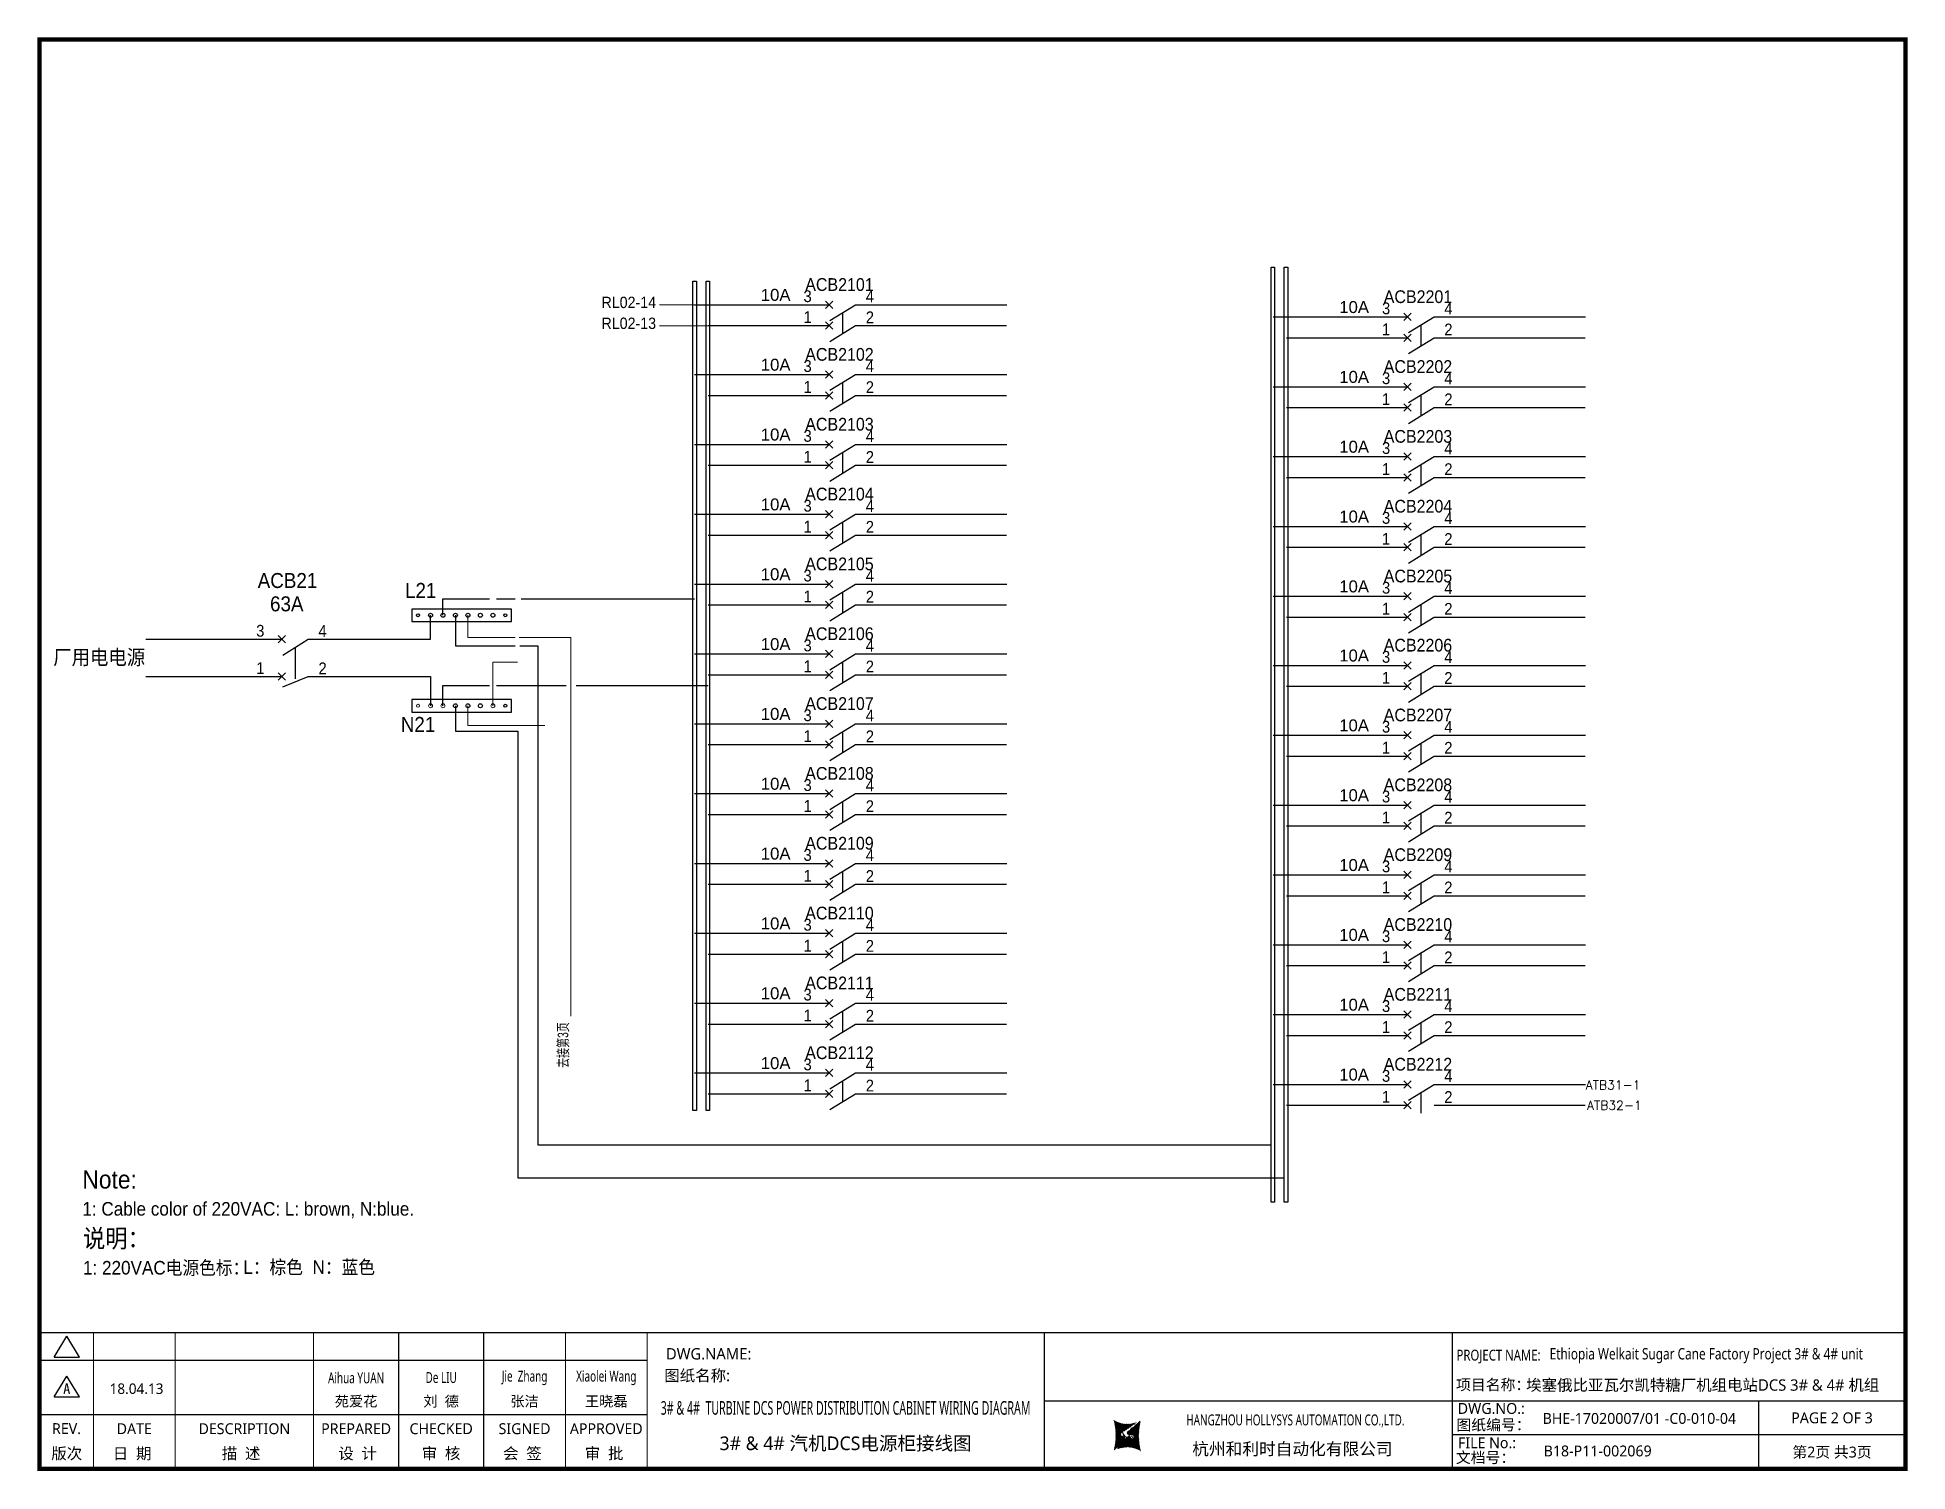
# Model space of a CAD drawing. Extents: x 81437 to 204847, y -54769 to -29444.
# Drawn here: x 101350 to 105475, y -54566 to -51403 of the extents above; entities that cross this region are included whole.
import ezdxf
from ezdxf.enums import TextEntityAlignment as Align
from ezdxf.lldxf.tags import DXFTag

# ---------------------------------------------------------------- set-up
doc = ezdxf.new("R2010")
doc.units = 0
doc.header["$LTSCALE"] = 100
doc.header["$MEASUREMENT"] = 0
for name, color, linetype in [('t', 1, 'Continuous'), ('标准图框及表格', 7, 'Continuous'), ('空气开关', 7, 'Continuous')]:
    doc.layers.add(name, color=color, linetype=linetype)
doc.layers.add('细实线', color=7, linetype='Continuous', lineweight=20)
doc.styles.add('HZ', font='arial.ttf', dxfattribs={"width": 0.7})
doc.styles.add('SIMPLEX', font='simplex')
doc.styles.get("Standard").update_dxf_attribs({"font": ''})
doc.styles.add('微软雅黑', font='')
doc.styles.get('Standard').set_extended_font_data('SimSun')
doc.styles.get('微软雅黑').set_extended_font_data('Microsoft YaHei')
tags = doc.linetypes.add('CENTER', pattern=[2, 1.25, -0.25, 0.25, -0.25]).pattern_tags.tags
tags[10:11] = [DXFTag(74, 4), DXFTag(75, 0), DXFTag(340, '0'), DXFTag(46, 1.0), DXFTag(50, 0.0), DXFTag(44, 0.0), DXFTag(45, 0.0)]
tags[8:9] = [DXFTag(74, 4), DXFTag(75, 0), DXFTag(340, '0'), DXFTag(46, 1.0), DXFTag(50, 0.0), DXFTag(44, 0.0), DXFTag(45, 0.0)]
tags[6:7] = [DXFTag(74, 4), DXFTag(75, 0), DXFTag(340, '0'), DXFTag(46, 1.0), DXFTag(50, 0.0), DXFTag(44, 0.0), DXFTag(45, 0.0)]
tags[4:5] = [DXFTag(74, 4), DXFTag(75, 0), DXFTag(340, '0'), DXFTag(46, 1.0), DXFTag(50, 0.0), DXFTag(44, 0.0), DXFTag(45, 0.0)]
tags = doc.linetypes.add('HIDDEN', pattern=[0.375, 0.25, -0.125]).pattern_tags.tags
tags[6:7] = [DXFTag(74, 4), DXFTag(75, 0), DXFTag(340, '0'), DXFTag(46, 1.0), DXFTag(50, 0.0), DXFTag(44, 0.0), DXFTag(45, 0.0)]
tags[4:5] = [DXFTag(74, 4), DXFTag(75, 0), DXFTag(340, '0'), DXFTag(46, 1.0), DXFTag(50, 0.0), DXFTag(44, 0.0), DXFTag(45, 0.0)]
pattern_1 = [(45, (-6.162819773475348, -58.86246267448996), (-0.736262898216564, 0.7362628982165641), [])]

msp = doc.modelspace()

# ---------------------------------------------------------------- texts
at = {"style": 'HZ', "width": 0.9}
for s, p in [('ACB21', (101835.9202799703, -52617.28011595265)), ('63A', (101863.1268045932, -52668.71289504924)), ('L21', (102160.8783851026, -52639.11289904411)), ('厂用电电源', (101385.0605328346, -52786.35207258979)), ('N21', (102151.4822481026, -52934.56920693069))]:
    msp.add_text(s, height=33, dxfattribs=at).set_placement(p)
at = {"style": 'HZ', "width": 0.7}
msp.add_text('去接第3页', height=23.1, rotation=90, dxfattribs=at).set_placement((102520.916335209, -53675.5198584508))
at = {"color": 7, "linetype": 'HIDDEN', "lineweight": -3, "style": 'SIMPLEX'}
for s, p in [('ATB31-1', (104825.6257061091, -53713.15130331238)), ('ATB32-1', (104828.3939976086, -53757.96301363088))]:
    msp.add_text(s, height=20, dxfattribs=at).set_placement(p, align=Align.MIDDLE)
at = {"color": 3, "style": 'HZ', "width": 0.9}
for s, height, p in [('Note:', 40, (101449.1982136738, -53941.52920007092)), ('1: Cable color of 220VAC: L: brown, N:blue.', 30, (101449.1982136738, -54001.27463635834)), ('说明：', 40, (101450.6156622557, -54071.41336424695)), ('说明：', 40, (101450.6156622557, -54071.41336424695)), ('1: 220VAC电源色标：', 30, (101450.6156622557, -54131.15880053438)), ('L：棕色', 30, (101804.2719951096, -54129.72717817561)), ('N：蓝色', 30, (101956.8894639974, -54129.7273407265))]:
    msp.add_text(s, height=height, dxfattribs=at).set_placement(p)
at = {"layer": '空气开关', "style": 'HZ', "width": 0.9}
for s, p in [('3', (103039.8026534638, -51986.89370972939)), ('4', (103177.2151530462, -51987.35187416232)), ('1', (103039.8026534638, -52033.00534516089)), ('2', (103177.2151530462, -52033.46350959382)), ('3', (104315.8433147868, -52013.7322673395)), ('4', (104453.2558143692, -52014.19043177243)), ('1', (104315.8433147868, -52059.843902771)), ('2', (104453.2558143692, -52060.30206720393)), ('3', (103039.8026534638, -52140.89370972939)), ('4', (103177.2151530462, -52141.35187416232)), ('3', (104315.8433147868, -52167.7322673395)), ('4', (104453.2558143692, -52168.19043177243)), ('1', (103039.8026534638, -52187.00534516089)), ('2', (103177.2151530462, -52187.46350959382)), ('1', (104315.8433147868, -52213.843902771)), ('2', (104453.2558143692, -52214.30206720393)), ('3', (103039.8026534638, -52294.89370972939)), ('4', (103177.2151530462, -52295.35187416232)), ('3', (104315.8433147868, -52321.7322673395)), ('4', (104453.2558143692, -52322.19043177243)), ('1', (103039.8026534638, -52341.00534516089)), ('2', (103177.2151530462, -52341.46350959382)), ('1', (104315.8433147868, -52367.843902771)), ('2', (104453.2558143692, -52368.30206720393)), ('3', (103039.8026534638, -52448.89370972939)), ('4', (103177.2151530462, -52449.35187416232)), ('1', (103039.8026534638, -52495.00534516089)), ('2', (103177.2151530462, -52495.46350959382)), ('3', (104315.8433147868, -52475.7322673395)), ('4', (104453.2558143692, -52476.19043177243)), ('1', (104315.8433147868, -52521.843902771)), ('2', (104453.2558143692, -52522.30206720393)), ('3', (103039.8026534638, -52602.89370972939)), ('4', (103177.2151530462, -52603.35187416232)), ('1', (103039.8026534638, -52649.00534516089)), ('2', (103177.2151530462, -52649.46350959382)), ('3', (104315.8433147868, -52629.7322673395)), ('4', (104453.2558143692, -52630.19043177243)), ('1', (104315.8433147868, -52675.843902771)), ('2', (104453.2558143692, -52676.30206720393)), ('3', (101832.5130037986, -52724.60973217282)), ('4', (101969.925503381, -52725.06789660575)), ('3', (103039.8026534638, -52756.89370972939)), ('4', (103177.2151530462, -52757.35187416232)), ('3', (104315.7644145732, -52782.12044193772)), ('4', (104453.1769141556, -52782.57860637065)), ('1', (101832.5130037986, -52807.02136760431)), ('2', (101969.925503381, -52807.47953203724)), ('1', (103039.8026534638, -52803.00534516089)), ('2', (103177.2151530462, -52803.46350959382)), ('1', (104315.7644145732, -52828.23207736923)), ('2', (104453.1769141556, -52828.69024180216)), ('3', (103039.8026534638, -52910.89370972942)), ('4', (103177.2151530462, -52911.35187416232)), ('3', (104315.7644145732, -52936.12044193774)), ('4', (104453.1769141556, -52936.57860637065)), ('1', (103039.8026534638, -52957.00534516089)), ('2', (103177.2151530462, -52957.46350959382)), ('1', (104315.7644145732, -52982.23207736923)), ('2', (104453.1769141556, -52982.69024180216)), ('3', (103039.8026534638, -53064.89370972942)), ('4', (103177.2151530462, -53065.35187416232)), ('1', (103039.8026534638, -53111.00534516089)), ('2', (103177.2151530462, -53111.46350959382)), ('3', (104315.7644145732, -53090.12044193774)), ('4', (104453.1769141556, -53090.57860637065)), ('1', (104315.7644145732, -53136.23207736923)), ('2', (104453.1769141556, -53136.69024180216)), ('3', (103039.8026534638, -53218.89370972942)), ('4', (103177.2151530462, -53219.35187416232)), ('1', (103039.8026534638, -53265.00534516089)), ('2', (103177.2151530462, -53265.46350959382)), ('3', (104315.7644145732, -53244.12044193774)), ('4', (104453.1769141556, -53244.57860637065)), ('1', (104315.7644145732, -53290.23207736923)), ('2', (104453.1769141556, -53290.69024180216)), ('3', (103039.8026534638, -53372.89370972942)), ('4', (103177.2151530462, -53373.35187416232)), ('3', (104315.7644145732, -53398.12044193774)), ('4', (104453.1769141556, -53398.57860637065)), ('1', (103039.8026534638, -53419.00534516089)), ('2', (103177.2151530462, -53419.46350959382)), ('1', (104315.7644145732, -53444.23207736923)), ('2', (104453.1769141556, -53444.69024180216)), ('3', (103039.8026534638, -53526.89370972942)), ('4', (103177.2151530462, -53527.35187416232)), ('3', (104315.7644145732, -53552.12044193774)), ('4', (104453.1769141556, -53552.57860637065)), ('1', (103039.8026534638, -53573.00534516089)), ('2', (103177.2151530462, -53573.46350959382)), ('1', (104315.7644145732, -53598.23207736923)), ('2', (104453.1769141556, -53598.69024180216)), ('3', (103039.8026534638, -53680.89370972942)), ('4', (103177.2151530462, -53681.35187416232)), ('1', (103039.8026534638, -53727.00534516089)), ('2', (103177.2151530462, -53727.46350959382)), ('3', (104315.7644145732, -53706.12044193774)), ('4', (104453.1769141556, -53706.57860637065)), ('1', (104315.7644145732, -53752.23207736923)), ('2', (104453.1769141556, -53752.69024180216))]:
    msp.add_text(s, height=26.00961058081033, dxfattribs=at).set_placement(p)

# ---------------------------------------------------------------- blocks, each defined once
blk = doc.blocks.new('供电端子')
at = {"style": 'HZ', "width": 0.7}
blk.add_attdef('供电端子', (0, 0), '', height=17, dxfattribs=at)
blk = doc.blocks.new('图框')
at = {"layer": '标准图框及表格'}
h = blk.add_hatch(dxfattribs=at)
h.set_pattern_fill('ANSI31', color=5, scale=8.329863809039892, style=0)
h.set_pattern_definition(pattern_1)
edge = h.paths.add_edge_path()
edge.add_arc((2393.094436262916, -3057.016314091056), 55.18534773488954, 238.1092081981581, 291.6531626184834)
edge.add_line((2413.457117633552, -3108.307481089123), (2382.362679957259, -3129.105284474292))
edge.add_arc((2232.744557938924, -3137.191253253037), 135.3602868968974, 346.3915348661821, 374.2500326978034)
edge.add_line((2364.304773850054, -3169.039594784347), (2391.343418124445, -3146.7148906974))
edge.add_line((2385.17637942767, -3139.143911424919), (2389.981166822123, -3139.761302572286))
edge.add_spline(control_points=[(2391.307199095063, -3146.750097628447), (2392.196661605914, -3145.885543305817), (2393.808172678844, -3144.319160410171), (2393.706362376579, -3140.114756849009), (2391.263680388605, -3139.875266105763), (2389.959101290711, -3139.747359722689)], knot_values=[0, 0, 0, 0, 6.844331067525468, 12.40042740766005, 18.76924275352248, 18.76924275352248, 18.76924275352248, 18.76924275352248], weights=[1, 1, 1, 1, 1, 1], degree=3, periodic=0)
edge.add_spline(control_points=[(2382.352543285211, -3129.127895979397), (2381.626555155563, -3129.73152025812), (2380.315378592357, -3130.821700626719), (2379.381276507607, -3132.24510027398), (2378.964379386169, -3132.880374753903)], knot_values=[0, 0, 0, 0, 5.253673658024614, 9.488438564008057, 9.488438564008057, 9.488438564008057, 9.488438564008057], weights=[1, 1, 1, 1, 1], degree=3, periodic=0)
edge.add_spline(control_points=[(2380.109845815059, -3131.144179531064), (2379.558651433159, -3131.767985770505), (2378.469607692277, -3133.249177120419), (2378.75000888206, -3136.59141356358), (2381.696031569307, -3138.758015293683), (2384.022624161043, -3139.007997601494), (2385.15175362843, -3139.129317677358)], knot_values=[10.66597461496156, 10.66597461496156, 10.66597461496156, 10.66597461496156, 18.97770399508879, 28.89455822145742, 41.119553648298, 52.64692538081317, 52.64692538081317, 52.64692538081317, 52.64692538081317], weights=[1, 1, 1, 1, 1, 1, 1], degree=3, periodic=0)
h = blk.add_hatch(dxfattribs=at)
h.set_pattern_fill('ANSI31', color=3, scale=8.329863809039892, style=0)
h.set_pattern_definition(pattern_1)
edge = h.paths.add_edge_path()
edge.add_line((2396.306912351669, -3134.638821765021), (2401.543221691929, -3135.303048767099))
edge.add_spline(control_points=[(2394.881673431148, -3127.632408877759), (2393.992210920092, -3128.496963200258), (2392.380699847337, -3130.063346096064), (2392.482510149457, -3134.26774965708), (2394.925192137576, -3134.507240400384), (2396.229771235499, -3134.635146783385)], knot_values=[0, 0, 0, 0, 6.844331067526932, 12.40042740766158, 18.76924275352342, 18.76924275352342, 18.76924275352342, 18.76924275352342], weights=[1, 1, 1, 1, 1, 1], degree=3, periodic=0)
edge.add_line((2421.884098676157, -3105.342911721815), (2394.845454401773, -3127.667615808762))
edge.add_spline(control_points=[(2406.462349776273, -3142.781070641064), (2406.85282482484, -3142.285248106444), (2407.700959278394, -3140.915136680455), (2407.438863643569, -3137.791092942495), (2404.4928409567, -3135.624491212552), (2402.166248364556, -3135.374508904741), (2401.037118897577, -3135.253188828716)], knot_values=[12.65408913243743, 12.65408913243743, 12.65408913243743, 12.65408913243743, 18.97770399508879, 28.89455822145742, 41.119553648298, 52.64692538081317, 52.64692538081317, 52.64692538081317, 52.64692538081317], weights=[1, 1, 1, 1, 1, 1, 1], degree=3, periodic=0)
edge.add_line((2405.463463917236, -3143.838156073773), (2406.618423075823, -3142.594514654259))
edge.add_line((2403.858524028219, -3145.261600863971), (2405.463463917236, -3143.838156073904))
edge.add_line((2372.73175489228, -3166.075025417009), (2403.826192568573, -3145.277222031841))
edge.add_arc((2393.094436262916, -3217.366192415033), 55.18534773488965, 58.10920819815809, 111.6531626184834)
edge.add_arc((2553.444314586908, -3137.191253253037), 135.360286896897, 166.3915348661823, 194.2500326978024)
at = {"color": 7}
for p, q in [((2209.47921527367, -2910.443887418679), (2209.47921527367, -3210.443887418679)), ((3109.47921527367, -2910.443887418679), (3109.47921527367, -3210.443887418679)), ((-6.162819773475348, -2970.443887418679), (1333.995352829523, -2970.443887418679)), ((-6.162819773475348, -3090.443887418679), (1333.995352829523, -3090.443887418679)), ((2209.47921527367, -3060.443887418679), (3109.47921527367, -3060.443887418679)), ((3109.47921527367, -3060.443887418679), (4109.47921527367, -3060.443887418679)), ((3785.62275226965, -3060.443887418679), (3785.62275226965, -3210.443887418679)), ((4109.47921527367, -3135.443887418679), (3109.47921527367, -3135.443887418679))]:
    blk.add_line(p, q, dxfattribs=at)
at = {"color": 7, "const_width": 3}
blk.add_lwpolyline([(4109.47921527367, -2910.443887418679), (-6.162819773475348, -2910.443887418679)], dxfattribs=at)
at = {"layer": 't', "color": 7}
for p, q in [((25.78656344305637, -2963.855076038152), (53.73638948711596, -2917.984787991318)), ((81.68621553114644, -2963.855076038152), (53.73638948711596, -2917.984787991318)), ((25.78656344305637, -2963.855076038152), (81.68621553114644, -2963.855076038152)), ((25.78656344305637, -3051.839702165522), (53.73638948711596, -3005.969414118631)), ((81.68621553114644, -3051.839702165522), (53.73638948711596, -3005.969414118631)), ((25.78656344305637, -3051.839702165522), (81.68621553114644, -3051.839702165522))]:
    blk.add_line(p, q, dxfattribs=at)
at = {"layer": 't', "color": 7, "const_width": 9.61519705431492}
blk.add_lwpolyline([(4109.47921527367, -3210.443887418679), (4109.47921527367, -58.86246267448996), (-6.162819773475348, -58.86246267448996), (-6.162819773475348, -3210.443887418679)], close=True, dxfattribs=at)
at = {"layer": 't', "color": 7, "const_width": 2.40379926357873}
for points in [[(112.6024995874977, -2911.645787050457), (112.6024995874977, -3210.443887418679)], [(292.8874443558816, -2911.645787050457), (292.8874443558816, -3210.443887418679)], [(598.2254953145239, -2911.645787050457), (598.2254953145239, -3215.27550872017)], [(785.8254793036103, -2911.645787050457), (785.8254793036103, -3215.27550872017)], [(973.4254632926677, -2911.645787050457), (973.4254632926677, -3215.27550872017)], [(1153.71040806111, -2911.645787050457), (1153.71040806111, -3215.27550872017)], [(1333.995352829523, -2911.645787050457), (1333.995352829523, -3215.27550872017)]]:
    blk.add_lwpolyline(points, dxfattribs=at)
at = {"color": 7, "linetype": 'CENTER', "style": '微软雅黑'}
for s, height, p in [('项目名称：', 24, (3118.237888517288, -3036.94681899895)), ('图纸编号：', 24, (3119.058468482224, -3125.527001057468)), ('杭州和利时自动化有限公司', 27, (2536.38633266712, -3179.976961063531)), ('文档号：', 24, (3117.869572934458, -3197.591179766443))]:
    blk.add_text(s, height=height, dxfattribs=at).set_placement(p)
at = {"color": 7, "style": '微软雅黑', "flags": 8}
for tag, p, height in [('DWG.NAME:', (1375.473639447489, -2969.2419877869), 25), ('DWG.NO.:', (3122.023352488108, -3089.264933317976), 24), ('图纸编号', (3309.199899152482, -3111.267140832559), 24), ('FILENO.:', (3122.509725826509, -3164.966587124836), 24), ('文档号', (3311.563545755656, -3182.994948628203), 24)]:
    blk.add_attdef(tag, p, '', height=height, dxfattribs=at)
at = {"color": 7, "style": '微软雅黑', "width": 0.8, "flags": 8}
for tag, p, height in [('PROJECTNAME:', (3119.317365890063, -2971.670387076527), 24), ('PROJECT_NAME', (3324.743137664682, -2969.191656158461), 25)]:
    blk.add_attdef(tag, p, '', height=height, dxfattribs=at)
at = {"color": 7, "style": '微软雅黑', "flags": 8}
for tag, height, width, p in [('RENLIU', 24, 0.7, (692.0254873090671, -3009.243060483925)), ('SHUFENWANG', 24, 0.7, (879.6254712981536, -3009.243060483925)), ('FANGHOU', 24, 0.7, (1063.567935676903, -3009.243060483925)), ('DANDANLI', 24, 0.7, (1243.852880445316, -3009.243060483925)), ('#10STATIONONTROLCABINETCOVER', 30, 0.6, (1771.737284051596, -3076.044837234568)), ('HANGZHOUHOLLYSYSAUTOMATIONCO.,LTD.', 24, 0.7, (2763.919484516009, -3104.577265918681))]:
    blk.add_attdef(tag, text='', height=height, dxfattribs=dict(at, width=width)).set_placement(p, align=Align.MIDDLE)
for tag, p in [('图纸名称:', (1371.649552043295, -3024.785799731683)), ('项目名称', (3272.897224152879, -3045.626842364768))]:
    blk.add_attdef(tag, text='', height=25, dxfattribs=at).set_placement(p, align=Align.BOTTOM_LEFT)
at = {"color": 7, "flags": 8}
blk.add_attdef('A', text='', height=23, dxfattribs=at).set_placement((53.73638948711596, -3033.744016823508), align=Align.MIDDLE)
at = {"color": 7, "style": '微软雅黑', "flags": 8}
for tag, height, p in [('设计时间', 23, (207.7030023673433, -3033.744016823508)), ('刘仁', 23, (692.0254873090671, -3061.050838701933)), ('王姝芬', 23, (879.6254712981536, -3061.050838701933)), ('侯方', 23, (1063.567935676903, -3061.050838701933)), ('李丹丹', 23, (1243.852880445316, -3061.050838701933)), ('PAGEXOFX', 24, (3947.55098377166, -3097.943887418679)), ('REV.', 24, (53.21983990701119, -3121.911417548025)), ('DATE', 24, (202.7449719716897, -3121.911417548025)), ('DESCRIPTION', 24, (445.5564698352027, -3121.911417548025)), ('PREPARED', 24, (692.0254873090671, -3121.911417548025)), ('CHECKED', 24, (879.625471298139, -3121.911417548025)), ('SIGNED', 24, (1063.567935676889, -3121.911417548025)), ('APPROVED', 24, (1243.852880445316, -3121.911417548025)), ('图纸名称', 30, (1771.737284051596, -3153.557526718527)), ('第几页共几页', 24, (3947.55098377166, -3172.943887418679))]:
    blk.add_attdef(tag, text='', height=height, dxfattribs=at).set_placement(p, align=Align.MIDDLE)
at = {"layer": 't', "color": 7, "style": '微软雅黑'}
for s, p in [('版次', (53.73638948711596, -3176.462903945333)), ('日  期', (198.0371495971121, -3176.462903945333)), ('描  述', (438.3267756979694, -3176.462903945333)), ('设  计', (695.3342144116759, -3176.462903945333)), ('审  核', (879.4319590690502, -3176.462903945333)), ('会  签', (1058.860113302311, -3176.462903945333)), ('审  批', (1239.145058070724, -3176.462903945333))]:
    blk.add_text(s, height=25, dxfattribs=at).set_placement(p, align=Align.MIDDLE_CENTER)
at = {"layer": '标准图框及表格', "color": 5, "style": 'HZ'}
for s, p in [('pgqh', (2367.722055843864, -3118.539690870716)), ('hollilas', (2367.889081852576, -3144.830947292762))]:
    blk.add_text(s, height=5.205656721233694, dxfattribs=at).set_placement(p)
at = {"layer": '标准图框及表格', "color": 3, "style": 'HZ'}
for s, height, p in [('auto', 8.676094535389492, (2394.744307490306, -3133.062499086471)), ('hollysys', 4.338047267694746, (2396.375285240625, -3158.593924068552))]:
    blk.add_text(s, height=height, dxfattribs=at).set_placement(p)

# ---------------------------------------------------------------- linework, layer by layer
at = {"color": 43}
for p, q in [((102799.5478080126, -51992.58867205161), (103096.2124216418, -51992.58867205161)), ((103154.766152953, -51992.58867205161), (103488.4616150992, -51992.58867205161)), ((104075.5884693356, -52019.42722966172), (104372.2530829648, -52019.42722966172)), ((104430.806814276, -52019.42722966172), (104764.5022764222, -52019.42722966172)), ((102799.5478080126, -52146.58867205161), (103096.2124216418, -52146.58867205161)), ((103154.766152953, -52146.58867205161), (103488.4616150992, -52146.58867205161)), ((104075.5884693356, -52173.42722966172), (104372.2530829648, -52173.42722966172)), ((104430.806814276, -52173.42722966172), (104764.5022764222, -52173.42722966172)), ((102799.5478080126, -52300.58867205161), (103096.2124216418, -52300.58867205161)), ((103154.766152953, -52300.58867205161), (103488.4616150992, -52300.58867205161)), ((104075.5884693356, -52327.42722966172), (104372.2530829648, -52327.42722966172)), ((104430.806814276, -52327.42722966172), (104764.5022764222, -52327.42722966172)), ((102799.5478080126, -52454.58867205161), (103096.2124216418, -52454.58867205161)), ((103154.766152953, -52454.58867205161), (103488.4616150992, -52454.58867205161)), ((104075.5884693356, -52481.42722966172), (104372.2530829648, -52481.42722966172)), ((104430.806814276, -52481.42722966172), (104764.5022764222, -52481.42722966172)), ((102799.5478080126, -52608.58867205161), (103096.2124216418, -52608.58867205161)), ((103154.766152953, -52608.58867205161), (103488.4616150992, -52608.58867205161)), ((104075.5884693356, -52635.42722966172), (104372.2530829648, -52635.42722966172)), ((104430.806814276, -52635.42722966172), (104764.5022764222, -52635.42722966172)), ((102217.0978080126, -52730.30469449504), (102217.0978080126, -52677.33867205161)), ((102244.5978080126, -52677.33867205161), (102244.5978080126, -52641.03867205162)), ((102244.5978080126, -52641.03867205162), (102347.4475005153, -52641.03867205162)), ((102272.0978080126, -52677.33867205161), (102272.0978080126, -52745.15734969416)), ((102362.6444487472, -52641.03867205162), (102403.5593093714, -52641.03867205162)), ((102416.8079309068, -52641.03867205162), (102799.5478080126, -52641.03867205162)), ((101589.5081583474, -52730.30469449504), (101888.9227719766, -52730.30469449504)), ((101947.4765032878, -52730.30469449504), (102217.0978080126, -52730.30469449504)), ((102272.0978080126, -52745.15734969416), (102403.5593093714, -52745.15734969416)), ((102414.0802735319, -52745.15734969416), (102454.1478080126, -52745.15734969416)), ((102454.1478080126, -52745.15734969416), (102454.1478080126, -53114.03867205162)), ((102799.5478080126, -52762.58867205161), (103096.2124216418, -52762.58867205161)), ((103154.766152953, -52762.58867205161), (103488.4616150992, -52762.58867205161)), ((104075.509569122, -52787.81540425994), (104372.1741827512, -52787.81540425994)), ((104430.7279140624, -52787.81540425994), (104764.4233762086, -52787.81540425994)), ((102799.5478080126, -52916.58867205161), (103096.2124216418, -52916.58867205161)), ((103154.766152953, -52916.58867205161), (103488.4616150992, -52916.58867205161)), ((104075.509569122, -52941.81540425994), (104372.1741827512, -52941.81540425994)), ((104430.7279140624, -52941.81540425994), (104764.4233762086, -52941.81540425994)), ((102799.5478080126, -53070.58867205161), (103096.2124216418, -53070.58867205161)), ((103154.766152953, -53070.58867205161), (103488.4616150992, -53070.58867205161)), ((102454.1478080126, -53114.03867205162), (102454.1478080126, -53844.86141875543)), ((104075.509569122, -53095.81540425994), (104372.1741827512, -53095.81540425994)), ((104430.7279140624, -53095.81540425994), (104764.4233762086, -53095.81540425994)), ((102799.5478080126, -53224.58867205161), (103096.2124216418, -53224.58867205161)), ((103154.766152953, -53224.58867205161), (103488.4616150992, -53224.58867205161)), ((104075.509569122, -53249.81540425994), (104372.1741827512, -53249.81540425994)), ((104430.7279140624, -53249.81540425994), (104764.4233762086, -53249.81540425994)), ((102799.5478080126, -53378.58867205161), (103096.2124216418, -53378.58867205161)), ((103154.766152953, -53378.58867205161), (103488.4616150992, -53378.58867205161)), ((104075.509569122, -53403.81540425994), (104372.1741827512, -53403.81540425994)), ((104430.7279140624, -53403.81540425994), (104764.4233762086, -53403.81540425994)), ((102799.5478080126, -53532.58867205161), (103096.2124216418, -53532.58867205161)), ((103154.766152953, -53532.58867205161), (103488.4616150992, -53532.58867205161)), ((104075.509569122, -53557.81540425994), (104372.1741827512, -53557.81540425994)), ((104430.7279140624, -53557.81540425994), (104764.4233762086, -53557.81540425994)), ((102799.5478080126, -53686.58867205161), (103096.2124216418, -53686.58867205161)), ((103154.766152953, -53686.58867205161), (103488.4616150992, -53686.58867205161)), ((104075.509569122, -53711.81540425994), (104372.1741827512, -53711.81540425994)), ((104430.7279140624, -53711.81540425994), (104764.4233762086, -53711.81540425994)), ((102454.1478080126, -53844.86141875543), (104071.1905933059, -53844.86141875543))]:
    msp.add_line(p, q, dxfattribs=at)
at = {"color": 6}
for p, q in [((103104.3043004892, -52000.68055089894), (103088.1205427945, -51984.49679320427)), ((103088.1205427945, -52000.68055089894), (103104.3043004892, -51984.49679320427)), ((103098.2944780169, -52027.37665822924), (103154.766152953, -51992.58867205161)), ((104380.3449618122, -52027.51910850906), (104364.1612041175, -52011.33535081438)), ((104364.1612041175, -52027.51910850906), (104380.3449618122, -52011.33535081438)), ((104374.3351393399, -52054.21521583935), (104430.806814276, -52019.42722966172)), ((103088.1205427945, -52046.79218633044), (103104.3043004892, -52030.60842863577)), ((103104.3043004892, -52046.79218633044), (103088.1205427945, -52030.60842863577)), ((103098.2944780169, -52073.48829366074), (103154.766152953, -52038.70030748311)), ((104364.1612041175, -52073.63074394056), (104380.3449618122, -52057.44698624589)), ((104380.3449618122, -52073.63074394056), (104364.1612041175, -52057.44698624589)), ((104374.3351393399, -52100.32685127085), (104430.806814276, -52065.53886509322)), ((103104.3043004892, -52154.68055089894), (103088.1205427945, -52138.49679320427)), ((103088.1205427945, -52154.68055089894), (103104.3043004892, -52138.49679320427)), ((103098.2944780169, -52181.37665822924), (103154.766152953, -52146.58867205161)), ((104380.3449618122, -52181.51910850906), (104364.1612041175, -52165.33535081438)), ((104364.1612041175, -52181.51910850906), (104380.3449618122, -52165.33535081438)), ((104374.3351393399, -52208.21521583935), (104430.806814276, -52173.42722966172)), ((103104.3043004892, -52200.79218633044), (103088.1205427945, -52184.60842863577)), ((103088.1205427945, -52200.79218633044), (103104.3043004892, -52184.60842863577)), ((103098.2944780169, -52227.48829366074), (103154.766152953, -52192.70030748311)), ((104380.3449618122, -52227.63074394056), (104364.1612041175, -52211.44698624589)), ((104364.1612041175, -52227.63074394056), (104380.3449618122, -52211.44698624589)), ((104374.3351393399, -52254.32685127085), (104430.806814276, -52219.53886509322)), ((103088.1205427945, -52308.68055089894), (103104.3043004892, -52292.49679320427)), ((103104.3043004892, -52308.68055089894), (103088.1205427945, -52292.49679320427)), ((103098.2944780169, -52335.37665822924), (103154.766152953, -52300.58867205161)), ((103088.1205427945, -52354.79218633044), (103104.3043004892, -52338.60842863577)), ((103104.3043004892, -52354.79218633044), (103088.1205427945, -52338.60842863577)), ((103098.2944780169, -52381.48829366074), (103154.766152953, -52346.70030748311)), ((104364.1612041175, -52335.51910850906), (104380.3449618122, -52319.33535081438)), ((104380.3449618122, -52335.51910850906), (104364.1612041175, -52319.33535081438)), ((104374.3351393399, -52362.21521583935), (104430.806814276, -52327.42722966172)), ((104364.1612041175, -52381.63074394056), (104380.3449618122, -52365.44698624589)), ((104380.3449618122, -52381.63074394056), (104364.1612041175, -52365.44698624589)), ((104374.3351393399, -52408.32685127085), (104430.806814276, -52373.53886509322)), ((103104.3043004892, -52462.68055089894), (103088.1205427945, -52446.49679320427)), ((103088.1205427945, -52462.68055089894), (103104.3043004892, -52446.49679320427)), ((103098.2944780169, -52489.37665822924), (103154.766152953, -52454.58867205161)), ((103104.3043004892, -52508.79218633044), (103088.1205427945, -52492.60842863577)), ((103088.1205427945, -52508.79218633044), (103104.3043004892, -52492.60842863577)), ((103098.2944780169, -52535.48829366074), (103154.766152953, -52500.70030748311)), ((104380.3449618122, -52489.51910850906), (104364.1612041175, -52473.33535081438)), ((104364.1612041175, -52489.51910850906), (104380.3449618122, -52473.33535081438)), ((104374.3351393399, -52516.21521583935), (104430.806814276, -52481.42722966172)), ((104380.3449618122, -52535.63074394056), (104364.1612041175, -52519.44698624589)), ((104364.1612041175, -52535.63074394056), (104380.3449618122, -52519.44698624589)), ((104374.3351393399, -52562.32685127085), (104430.806814276, -52527.53886509322)), ((103088.1205427945, -52616.68055089894), (103104.3043004892, -52600.49679320427)), ((103104.3043004892, -52616.68055089894), (103088.1205427945, -52600.49679320427)), ((103098.2944780169, -52643.37665822924), (103154.766152953, -52608.58867205161)), ((104364.1612041175, -52643.51910850906), (104380.3449618122, -52627.33535081438)), ((104380.3449618122, -52643.51910850906), (104364.1612041175, -52627.33535081438)), ((104374.3351393399, -52670.21521583935), (104430.806814276, -52635.42722966172)), ((103088.1205427945, -52662.79218633044), (103104.3043004892, -52646.60842863577)), ((103104.3043004892, -52662.79218633044), (103088.1205427945, -52646.60842863577)), ((103098.2944780169, -52689.48829366074), (103154.766152953, -52654.70030748311)), ((104364.1612041175, -52689.63074394056), (104380.3449618122, -52673.44698624589)), ((104380.3449618122, -52689.63074394056), (104364.1612041175, -52673.44698624589)), ((104374.3351393399, -52716.32685127085), (104430.806814276, -52681.53886509322)), ((103104.3043004892, -52770.68055089894), (103088.1205427945, -52754.49679320427)), ((103088.1205427945, -52770.68055089894), (103104.3043004892, -52754.49679320427)), ((103104.3043004892, -52816.79218633044), (103088.1205427945, -52800.60842863577)), ((103088.1205427945, -52816.79218633044), (103104.3043004892, -52800.60842863577)), ((103098.2944780169, -52797.37665822924), (103154.766152953, -52762.58867205161)), ((104380.2660615985, -52795.90728310728), (104364.0823039039, -52779.72352541261)), ((104364.0823039039, -52795.90728310728), (104380.2660615985, -52779.72352541261)), ((104374.2562391262, -52822.60339043757), (104430.7279140624, -52787.81540425994)), ((103098.2944780169, -52843.48829366074), (103154.766152953, -52808.70030748311)), ((104380.2660615985, -52842.01891853878), (104364.0823039039, -52825.83516084411)), ((104364.0823039039, -52842.01891853878), (104380.2660615985, -52825.83516084411)), ((104374.2562391262, -52868.71502586906), (104430.7279140624, -52833.92703969144)), ((103104.3043004892, -52924.68055089894), (103088.1205427945, -52908.49679320427)), ((103088.1205427945, -52924.68055089894), (103104.3043004892, -52908.49679320427)), ((103098.2944780169, -52951.37665822924), (103154.766152953, -52916.58867205161)), ((103104.3043004892, -52970.79218633044), (103088.1205427945, -52954.60842863577)), ((103088.1205427945, -52970.79218633044), (103104.3043004892, -52954.60842863577)), ((103098.2944780169, -52997.48829366074), (103154.766152953, -52962.70030748311)), ((104380.2660615985, -52949.90728310728), (104364.0823039039, -52933.72352541261)), ((104364.0823039039, -52949.90728310728), (104380.2660615985, -52933.72352541261)), ((104374.2562391262, -52976.60339043757), (104430.7279140624, -52941.81540425994)), ((104380.2660615985, -52996.01891853878), (104364.0823039039, -52979.83516084411)), ((104364.0823039039, -52996.01891853878), (104380.2660615985, -52979.83516084411)), ((104374.2562391262, -53022.71502586906), (104430.7279140624, -52987.92703969144)), ((103088.1205427945, -53078.68055089894), (103104.3043004892, -53062.49679320427)), ((103104.3043004892, -53078.68055089894), (103088.1205427945, -53062.49679320427)), ((103098.2944780169, -53105.37665822924), (103154.766152953, -53070.58867205161)), ((104364.0823039039, -53103.90728310728), (104380.2660615985, -53087.72352541261)), ((104380.2660615985, -53103.90728310728), (104364.0823039039, -53087.72352541261)), ((103088.1205427945, -53124.79218633044), (103104.3043004892, -53108.60842863577)), ((103104.3043004892, -53124.79218633044), (103088.1205427945, -53108.60842863577)), ((103098.2944780169, -53151.48829366074), (103154.766152953, -53116.70030748311)), ((104374.2562391262, -53130.60339043757), (104430.7279140624, -53095.81540425994)), ((104364.0823039039, -53150.01891853878), (104380.2660615985, -53133.83516084411)), ((104380.2660615985, -53150.01891853878), (104364.0823039039, -53133.83516084411)), ((104374.2562391262, -53176.71502586906), (104430.7279140624, -53141.92703969144)), ((103104.3043004892, -53232.68055089894), (103088.1205427945, -53216.49679320427)), ((103088.1205427945, -53232.68055089894), (103104.3043004892, -53216.49679320427)), ((103098.2944780169, -53259.37665822924), (103154.766152953, -53224.58867205161)), ((104380.2660615985, -53257.90728310728), (104364.0823039039, -53241.72352541261)), ((104364.0823039039, -53257.90728310728), (104380.2660615985, -53241.72352541261)), ((104374.2562391262, -53284.60339043757), (104430.7279140624, -53249.81540425994)), ((103104.3043004892, -53278.79218633044), (103088.1205427945, -53262.60842863577)), ((103088.1205427945, -53278.79218633044), (103104.3043004892, -53262.60842863577)), ((103098.2944780169, -53305.48829366074), (103154.766152953, -53270.70030748311)), ((104380.2660615985, -53304.01891853878), (104364.0823039039, -53287.83516084411)), ((104364.0823039039, -53304.01891853878), (104380.2660615985, -53287.83516084411)), ((104374.2562391262, -53330.71502586906), (104430.7279140624, -53295.92703969144)), ((103104.3043004892, -53386.68055089894), (103088.1205427945, -53370.49679320427)), ((103088.1205427945, -53386.68055089894), (103104.3043004892, -53370.49679320427)), ((103098.2944780169, -53413.37665822924), (103154.766152953, -53378.58867205161)), ((103104.3043004892, -53432.79218633044), (103088.1205427945, -53416.60842863577)), ((103088.1205427945, -53432.79218633044), (103104.3043004892, -53416.60842863577)), ((104380.2660615985, -53411.90728310728), (104364.0823039039, -53395.72352541261)), ((104364.0823039039, -53411.90728310728), (104380.2660615985, -53395.72352541261)), ((104374.2562391262, -53438.60339043757), (104430.7279140624, -53403.81540425994)), ((103098.2944780169, -53459.48829366074), (103154.766152953, -53424.70030748311)), ((104380.2660615985, -53458.01891853878), (104364.0823039039, -53441.83516084411)), ((104364.0823039039, -53458.01891853878), (104380.2660615985, -53441.83516084411)), ((104374.2562391262, -53484.71502586906), (104430.7279140624, -53449.92703969144)), ((103104.3043004892, -53540.68055089894), (103088.1205427945, -53524.49679320427)), ((103088.1205427945, -53540.68055089894), (103104.3043004892, -53524.49679320427)), ((103098.2944780169, -53567.37665822924), (103154.766152953, -53532.58867205161)), ((103104.3043004892, -53586.79218633044), (103088.1205427945, -53570.60842863577)), ((103088.1205427945, -53586.79218633044), (103104.3043004892, -53570.60842863577)), ((103098.2944780169, -53613.48829366074), (103154.766152953, -53578.70030748311)), ((104380.2660615985, -53565.90728310728), (104364.0823039039, -53549.72352541261)), ((104364.0823039039, -53565.90728310728), (104380.2660615985, -53549.72352541261)), ((104374.2562391262, -53592.60339043757), (104430.7279140624, -53557.81540425994)), ((104380.2660615985, -53612.01891853878), (104364.0823039039, -53595.83516084411)), ((104364.0823039039, -53612.01891853878), (104380.2660615985, -53595.83516084411)), ((104374.2562391262, -53638.71502586906), (104430.7279140624, -53603.92703969144)), ((103088.1205427945, -53694.68055089894), (103104.3043004892, -53678.49679320427)), ((103104.3043004892, -53694.68055089894), (103088.1205427945, -53678.49679320427)), ((103098.2944780169, -53721.37665822924), (103154.766152953, -53686.58867205161)), ((104364.0823039039, -53719.90728310728), (104380.2660615985, -53703.72352541261)), ((104380.2660615985, -53719.90728310728), (104364.0823039039, -53703.72352541261)), ((103088.1205427945, -53740.79218633044), (103104.3043004892, -53724.60842863577)), ((103104.3043004892, -53740.79218633044), (103088.1205427945, -53724.60842863577)), ((103098.2944780169, -53767.48829366074), (103154.766152953, -53732.70030748311)), ((104364.0823039039, -53766.01891853878), (104380.2660615985, -53749.83516084411)), ((104380.2660615985, -53766.01891853878), (104364.0823039039, -53749.83516084411)), ((104374.2562391262, -53746.60339043757), (104430.7279140624, -53711.81540425994))]:
    msp.add_line(p, q, dxfattribs=at)
at = {"color": 5}
for p, q in [((102829.2478080126, -52038.70030748311), (103096.2124216418, -52038.70030748311)), ((103154.766152953, -52038.70030748311), (103487.8719654341, -52038.70030748311)), ((104105.2884693356, -52065.53886509322), (104372.2530829648, -52065.53886509322)), ((104430.806814276, -52065.53886509322), (104763.9126267571, -52065.53886509322)), ((102829.2478080126, -52192.70030748311), (103096.2124216418, -52192.70030748311)), ((103154.766152953, -52192.70030748311), (103487.8719654341, -52192.70030748311)), ((104105.2884693356, -52219.53886509322), (104372.2530829648, -52219.53886509322)), ((104430.806814276, -52219.53886509322), (104763.9126267571, -52219.53886509322)), ((102829.2478080126, -52346.70030748311), (103096.2124216418, -52346.70030748311)), ((103154.766152953, -52346.70030748311), (103487.8719654341, -52346.70030748311)), ((104105.2884693356, -52373.53886509322), (104372.2530829648, -52373.53886509322)), ((104430.806814276, -52373.53886509322), (104763.9126267571, -52373.53886509322)), ((102829.2478080126, -52500.70030748311), (103096.2124216418, -52500.70030748311)), ((103154.766152953, -52500.70030748311), (103487.8719654341, -52500.70030748311)), ((104105.2884693356, -52527.53886509322), (104372.2530829648, -52527.53886509322)), ((104430.806814276, -52527.53886509322), (104763.9126267571, -52527.53886509322)), ((102829.2478080126, -52654.70030748311), (103096.2124216418, -52654.70030748311)), ((103154.766152953, -52654.70030748311), (103487.8719654341, -52654.70030748311)), ((104105.2884693356, -52681.53886509322), (104372.2530829648, -52681.53886509322)), ((104430.806814276, -52681.53886509322), (104763.9126267571, -52681.53886509322)), ((101589.3351938024, -52812.71632992653), (101888.9227719766, -52812.71632992653)), ((101947.4765032878, -52812.71632992653), (102217.0978080126, -52812.71632992653)), ((102217.0978080126, -52812.71632992653), (102217.0978080126, -52876.98867205163)), ((102244.5978080126, -52876.98867205163), (102244.5978080126, -52832.43867205161)), ((102244.5978080126, -52832.43867205161), (102347.4319139018, -52832.43867205161)), ((102363.0185274729, -52832.43867205161), (102462.9478080126, -52832.43867205161)), ((102462.9478080126, -52832.43867205161), (102515.9784385084, -52832.43867205161)), ((102538.6498764301, -52832.43867205161), (102571.7392098818, -52832.43867205161)), ((102571.7392098818, -52832.43867205161), (102829.2478080126, -52832.43867205161)), ((102829.2478080126, -52808.70030748311), (103096.2124216418, -52808.70030748311)), ((103154.766152953, -52808.70030748311), (103487.8719654341, -52808.70030748311)), ((104105.209569122, -52833.92703969144), (104372.1741827512, -52833.92703969144)), ((104430.7279140624, -52833.92703969144), (104763.8337265434, -52833.92703969144)), ((102272.0978080126, -52876.98867205163), (102272.0978080126, -52933.31099324772)), ((102272.0978080126, -52933.31099324772), (102409.5978080126, -52933.31099324772)), ((102409.5978080126, -52933.31099324772), (102409.5978080126, -53113.48867205163)), ((102829.2478080126, -52962.70030748311), (103096.2124216418, -52962.70030748311)), ((103154.766152953, -52962.70030748311), (103487.8719654341, -52962.70030748311)), ((104105.209569122, -52987.92703969144), (104372.1741827512, -52987.92703969144)), ((104430.7279140624, -52987.92703969144), (104763.8337265434, -52987.92703969144)), ((102409.5978080126, -53113.48867205163), (102409.5978080126, -53917.5594098299)), ((102829.2478080126, -53116.70030748311), (103096.2124216418, -53116.70030748311)), ((103154.766152953, -53116.70030748311), (103487.8719654341, -53116.70030748311)), ((104105.209569122, -53141.92703969144), (104372.1741827512, -53141.92703969144)), ((104430.7279140624, -53141.92703969144), (104763.8337265434, -53141.92703969144)), ((102829.2478080126, -53270.70030748311), (103096.2124216418, -53270.70030748311)), ((103154.766152953, -53270.70030748311), (103487.8719654341, -53270.70030748311)), ((104105.209569122, -53295.92703969144), (104372.1741827512, -53295.92703969144)), ((104430.7279140624, -53295.92703969144), (104763.8337265434, -53295.92703969144)), ((102829.2478080126, -53424.70030748311), (103096.2124216418, -53424.70030748311)), ((103154.766152953, -53424.70030748311), (103487.8719654341, -53424.70030748311)), ((104105.209569122, -53449.92703969144), (104372.1741827512, -53449.92703969144)), ((104430.7279140624, -53449.92703969144), (104763.8337265434, -53449.92703969144)), ((102829.2478080126, -53578.70030748311), (103096.2124216418, -53578.70030748311)), ((103154.766152953, -53578.70030748311), (103487.8719654341, -53578.70030748311)), ((104105.209569122, -53603.92703969144), (104372.1741827512, -53603.92703969144)), ((104430.7279140624, -53603.92703969144), (104763.8337265434, -53603.92703969144)), ((102829.2478080126, -53732.70030748311), (103096.2124216418, -53732.70030748311)), ((103154.766152953, -53732.70030748311), (103487.8719654341, -53732.70030748311)), ((104105.209569122, -53757.92703969144), (104372.1741827512, -53757.92703969144)), ((104430.7279140624, -53757.92703969144), (104763.8337265434, -53757.92703969144)), ((102409.5978080126, -53917.5594098299), (104100.9425312337, -53917.5594098299))]:
    msp.add_line(p, q, dxfattribs=at)
for p, q in [((101897.014650824, -52738.39657334238), (101880.8308931293, -52722.2128156477)), ((101880.8308931293, -52738.39657334238), (101897.014650824, -52722.2128156477)), ((101891.0048283517, -52765.09268067267), (101947.4765032878, -52730.30469449504)), ((101880.8308931293, -52820.80820877387), (101897.014650824, -52804.62445107919)), ((101897.014650824, -52820.80820877387), (101880.8308931293, -52804.62445107919)), ((101891.0048283517, -52834.85431610417), (101947.4765032878, -52812.71632992653))]:
    msp.add_line(p, q)
at = {"color": 43}
for points in [[(104079.0278796295, -51909.93865538688), (104079.0278796295, -53971.70300174827), (104071.1905933059, -53971.70300174827), (104071.1905933059, -51909.93865538688)], [(102803.5350943363, -51940.88867205162), (102803.5350943363, -53769.71664948569), (102795.6978080126, -53769.71664948569), (102795.6978080126, -51940.88867205162)], [(102175.8478080126, -52691.08867205161), (102395.8478080126, -52691.08867205161), (102395.8478080126, -52663.58867205161), (102175.8478080126, -52663.58867205161)]]:
    msp.add_lwpolyline(points, close=True, dxfattribs=at)
at = {"color": 5}
for points in [[(104108.1778796295, -51909.93865538688), (104108.1778796295, -53971.70300174827), (104100.3405933058, -53971.70300174827), (104100.3405933058, -51909.93865538688)], [(102832.6850943362, -51940.88867205162), (102832.6850943362, -53769.71664948569), (102824.8478080126, -53769.71664948569), (102824.8478080126, -51940.88867205162)], [(102175.8478080126, -52890.73867205163), (102395.8478080126, -52890.73867205163), (102395.8478080126, -52863.23867205163), (102175.8478080126, -52863.23867205163)]]:
    msp.add_lwpolyline(points, close=True, dxfattribs=at)
for centre, radius in [((102189.5978080126, -52677.33867205161), 3.3), ((102217.0978080126, -52677.33867205161), 4.4), ((102244.5978080126, -52677.33867205161), 4.4), ((102272.0978080126, -52677.33867205161), 4.4), ((102299.5978080126, -52677.33867205161), 4.4), ((102327.0978080126, -52677.33867205161), 4.4), ((102354.5978080126, -52677.33867205161), 4.4), ((102382.0978080126, -52677.33867205161), 3.3), ((102272.0978080126, -52876.98867205163), 4.4), ((102299.5978080126, -52876.98867205163), 4.4), ((102327.0978080126, -52876.98867205163), 4.4), ((102382.0978080126, -52876.98867205163), 3.3)]:
    msp.add_circle(centre, radius)
at = {"lineweight": 20}
for centre, radius in [((102189.5978080126, -52876.98867205163), 3.3), ((102217.0978080126, -52876.98867205163), 4.4), ((102244.5978080126, -52876.98867205163), 4.4), ((102354.5978080126, -52876.98867205163), 4.4)]:
    msp.add_circle(centre, radius, dxfattribs=at)
at = {"layer": '空气开关', "color": 6}
for p, q in [((103126.5303154849, -52056.09430057191), (103126.5303154849, -52009.98266514044)), ((104402.5709768079, -52082.93285818202), (104402.5709768079, -52036.82122275055)), ((103126.5303154849, -52210.09430057191), (103126.5303154849, -52163.98266514044)), ((104402.5709768079, -52236.93285818202), (104402.5709768079, -52190.82122275055)), ((103126.5303154849, -52364.09430057191), (103126.5303154849, -52317.98266514044)), ((104402.5709768079, -52390.93285818202), (104402.5709768079, -52344.82122275055)), ((103126.5303154849, -52518.09430057191), (103126.5303154849, -52471.98266514044)), ((104402.5709768079, -52544.93285818202), (104402.5709768079, -52498.82122275055)), ((103126.5303154849, -52672.09430057191), (103126.5303154849, -52625.98266514044)), ((104402.5709768079, -52698.93285818202), (104402.5709768079, -52652.82122275055)), ((103126.5303154849, -52826.09430057191), (103126.5303154849, -52779.98266514044)), ((104402.4920765944, -52851.32103278024), (104402.4920765944, -52805.20939734877)), ((103126.5303154849, -52980.09430057191), (103126.5303154849, -52933.98266514044)), ((104402.4920765944, -53005.32103278024), (104402.4920765944, -52959.20939734877)), ((103126.5303154849, -53134.09430057191), (103126.5303154849, -53087.98266514044)), ((104402.4920765944, -53159.32103278024), (104402.4920765944, -53113.20939734877)), ((103126.5303154849, -53288.09430057191), (103126.5303154849, -53241.98266514044)), ((104402.4920765944, -53313.32103278024), (104402.4920765944, -53267.20939734877)), ((103126.5303154849, -53442.09430057191), (103126.5303154849, -53395.98266514044)), ((104402.4920765944, -53467.32103278024), (104402.4920765944, -53421.20939734877)), ((103126.5303154849, -53596.09430057191), (103126.5303154849, -53549.98266514044)), ((104402.4920765944, -53621.32103278024), (104402.4920765944, -53575.20939734877)), ((103126.5303154849, -53750.09430057191), (103126.5303154849, -53703.98266514044)), ((104402.4920765944, -53775.32103278024), (104402.4920765944, -53729.20939734877))]:
    msp.add_line(p, q, dxfattribs=at)
at = {"layer": '空气开关'}
msp.add_line((101919.2406658197, -52817.46032301537), (101919.2406658197, -52747.69868758387), dxfattribs=at)
at = {"layer": '细实线', "color": 43}
for p, q in [((102800.4191720917, -51992.85156504831), (102722.2089772191, -51992.85156504831)), ((102299.5978080126, -52677.33867205161), (102299.5978080126, -52726.19062405415)), ((102299.5978080126, -52726.19062405415), (102403.9489747107, -52726.19062405415)), ((102412.977161972, -52726.19062405415), (102526.3565159314, -52726.19062405415)), ((102526.3565159314, -52726.19062405415), (102526.3565159314, -53561.58051373013))]:
    msp.add_line(p, q, dxfattribs=at)
at = {"layer": '细实线', "color": 5}
for p, q in [((102830.1191720917, -52038.96320047981), (102722.2089772191, -52038.96320047981)), ((102354.5978080126, -52876.98867205163), (102354.5978080126, -52780.96812696632)), ((102354.5978080126, -52780.96812696632), (102408.9335737307, -52780.96812696632)), ((102299.5978080126, -52876.98867205163), (102299.5978080126, -52920.20268480368)), ((102299.5978080126, -52920.20268480368), (102469.0907956608, -52920.20268480369))]:
    msp.add_line(p, q, dxfattribs=at)

# ---------------------------------------------------------------- block references
at = {"color": 1}
ref = msp.add_blockref('图框', (101360.9621217599, -51349.15845139102), dxfattribs=at)
ref.add_attrib('PROJECTNAME:', 'PROJECT NAME:', (104480.27948765, -54320.82883846755), dxfattribs={"color": 7, "height": 24, "style": '微软雅黑', "width": 0.8000000000000002})
ref.add_attrib('FILENO.:', 'FILE No.:', (104483.4718475865, -54514.12503851586), dxfattribs={"color": 7, "height": 24, "style": '微软雅黑'})
ref.add_attrib('DWG.NO.:', 'DWG.NO.:', (104482.985474248, -54438.42338470899), dxfattribs={"color": 7, "height": 24, "style": '微软雅黑'})
ref.add_attrib('PAGEXOFX', 'PAGE 2 OF 3', dxfattribs={"color": 7, "height": 24, "style": '微软雅黑', "flags": 8}).set_placement((105308.5131055316, -54447.1023388097), align=Align.MIDDLE)
ref.add_attrib('PROJECT_NAME', 'Ethiopia Welkait Sugar Cane Factory Project 3# & 4# unit', (104685.7052594246, -54318.35010754948), dxfattribs={"color": 7, "height": 25, "style": '微软雅黑', "width": 0.8})
ref.add_attrib('项目名称', '埃塞俄比亚瓦尔凯特糖厂机组电站DCS 3# & 4# 机组', dxfattribs={"color": 7, "height": 25, "style": '微软雅黑'}).set_placement((104633.8593459128, -54394.78529375579), align=Align.BOTTOM_LEFT)
ref.add_attrib('HANGZHOUHOLLYSYSAUTOMATIONCO.,LTD.', 'HANGZHOU HOLLYSYS AUTOMATION CO.,LTD.', dxfattribs={"color": 7, "height": 24, "style": '微软雅黑', "width": 0.6999999999999998}).set_placement((104124.8816062759, -54453.7357173097), align=Align.MIDDLE)
ref.add_attrib('图纸名称:', '图纸名称:', dxfattribs={"color": 7, "height": 25, "style": '微软雅黑', "flags": 8}).set_placement((102732.6116738032, -54373.9442511227), align=Align.BOTTOM_LEFT)
ref.add_attrib('#10STATIONONTROLCABINETCOVER', '3# & 4#  TURBINE DCS POWER DISTRIBUTION CABINET WIRING DIAGRAM', dxfattribs={"color": 7, "height": 30, "style": '微软雅黑', "width": 0.6, "flags": 8}).set_placement((103132.6994058115, -54425.20328862559), align=Align.MIDDLE)
ref.add_attrib('DWG.NAME:', 'DWG.NAME:', (102736.4357612074, -54318.40043917792), dxfattribs={"color": 7, "height": 25, "style": '微软雅黑', "flags": 8})
ref.add_attrib('DANDANLI', 'Xiaolei Wang', dxfattribs={"color": 7, "height": 24, "style": '微软雅黑', "width": 0.6999999999999998, "flags": 8}).set_placement((102604.8150022053, -54358.40151187494), align=Align.MIDDLE)
ref.add_attrib('FANGHOU', 'Jie  Zhang', dxfattribs={"color": 7, "height": 24, "style": '微软雅黑', "width": 0.6999999999999998, "flags": 8}).set_placement((102424.5300574368, -54358.40151187494), align=Align.MIDDLE)
ref.add_attrib('SHUFENWANG', 'De LIU', dxfattribs={"color": 7, "height": 24, "style": '微软雅黑', "width": 0.6999999999999998, "flags": 8}).set_placement((102240.5875930581, -54358.40151187494), align=Align.MIDDLE)
ref.add_attrib('RENLIU', 'Aihua YUAN', dxfattribs={"color": 7, "height": 24, "style": '微软雅黑', "width": 0.6999999999999998, "flags": 8}).set_placement((102052.987609069, -54358.40151187494), align=Align.MIDDLE)
ref.add_attrib('APPROVED', 'APPROVED', dxfattribs={"color": 7, "height": 24, "style": '微软雅黑'}).set_placement((102604.8150022053, -54471.06986893905), align=Align.MIDDLE)
ref.add_attrib('SIGNED', 'SIGNED', dxfattribs={"color": 7, "height": 24, "style": '微软雅黑'}).set_placement((102424.5300574368, -54471.06986893905), align=Align.MIDDLE)
ref.add_attrib('CHECKED', 'CHECKED', dxfattribs={"color": 7, "height": 24, "style": '微软雅黑'}).set_placement((102240.5875930581, -54471.06986893905), align=Align.MIDDLE)
ref.add_attrib('PREPARED', 'PREPARED', dxfattribs={"color": 7, "height": 24, "style": '微软雅黑'}).set_placement((102052.987609069, -54471.06986893905), align=Align.MIDDLE)
ref.add_attrib('DESCRIPTION', 'DESCRIPTION', dxfattribs={"color": 7, "height": 24, "style": '微软雅黑'}).set_placement((101806.5185915951, -54471.06986893905), align=Align.MIDDLE)
ref.add_attrib('DATE', 'DATE', dxfattribs={"color": 7, "height": 24, "style": '微软雅黑', "flags": 8}).set_placement((101563.7070937316, -54471.06986893905), align=Align.MIDDLE)
ref.add_attrib('REV.', 'REV.', dxfattribs={"color": 7, "height": 24, "style": '微软雅黑', "flags": 8}).set_placement((101414.1819616669, -54471.06986893905), align=Align.MIDDLE)
ref.add_attrib('A', 'A', dxfattribs={"color": 7, "height": 23, "flags": 8}).set_placement((101414.6985112471, -54382.90246821453), align=Align.MIDDLE)
ref.add_attrib('设计时间', '18.04.13', dxfattribs={"color": 7, "height": 23, "style": '微软雅黑', "flags": 8}).set_placement((101568.6651241273, -54382.90246821453), align=Align.MIDDLE)
ref.add_attrib('李丹丹', '王晓磊', dxfattribs={"color": 7, "height": 23, "style": '微软雅黑', "flags": 8}).set_placement((102604.8150022053, -54410.20929009296), align=Align.MIDDLE)
ref.add_attrib('侯方', '张洁', dxfattribs={"color": 7, "height": 23, "style": '微软雅黑', "flags": 8}).set_placement((102424.5300574368, -54410.20929009296), align=Align.MIDDLE)
ref.add_attrib('王姝芬', '刘  德', dxfattribs={"color": 7, "height": 23, "style": '微软雅黑', "flags": 8}).set_placement((102240.5875930581, -54410.20929009296), align=Align.MIDDLE)
ref.add_attrib('刘仁', '苑爱花', dxfattribs={"color": 7, "height": 23, "style": '微软雅黑', "flags": 8}).set_placement((102052.987609069, -54410.20929009296), align=Align.MIDDLE)
ref.add_attrib('图纸名称', '3# & 4# 汽机DCS电源柜接线图', dxfattribs={"color": 7, "height": 30, "style": '微软雅黑', "flags": 8}).set_placement((103132.6994058115, -54502.71597810955), align=Align.MIDDLE)
ref.add_attrib('文档号', 'B18-P11-002069', (104672.5256675156, -54532.15340001923), dxfattribs={"color": 7, "height": 24, "style": '微软雅黑', "flags": 8})
ref.add_attrib('图纸编号', 'BHE-17020007/01 -C0-010-04', (104670.1620209124, -54460.42559222358), dxfattribs={"color": 7, "height": 24, "style": '微软雅黑', "flags": 8})
ref.add_attrib('第几页共几页', '第2页 共3页', dxfattribs={"color": 7, "height": 24, "style": '微软雅黑', "flags": 8}).set_placement((105308.5131055316, -54522.1023388097), align=Align.MIDDLE)
ref = msp.add_blockref('供电端子', (103119.2003668648, -51962.12051548078), dxfattribs=dict(xscale=0.9349999999976717, yscale=0.9349999999976717))
ref.add_attrib('供电端子', 'ACB2101', dxfattribs={"height": 28.05, "style": 'HZ', "width": 0.9}).set_placement((103119.2003668648, -51962.12051548078), align=Align.CENTER)
ref = msp.add_blockref('供电端子', (102594.1589772191, -51999.95011941679), dxfattribs=dict(xscale=0.9349999999976717, yscale=0.9349999999976717))
ref.add_attrib('供电端子', 'RL02-14', (102594.1589772191, -51999.95011941679), dxfattribs={"height": 25, "style": 'HZ', "width": 0.9})
ref = msp.add_blockref('供电端子', (102978.4003668648, -51984.12051548078), dxfattribs=dict(xscale=0.9349999999976717, yscale=0.9349999999976717))
ref.add_attrib('供电端子', '10A', dxfattribs={"height": 26.4, "style": 'HZ'}).set_placement((102978.4003668648, -51984.12051548078), align=Align.CENTER)
ref = msp.add_blockref('供电端子', (104395.2410281878, -51988.95907309089), dxfattribs=dict(xscale=0.9349999999976717, yscale=0.9349999999976717))
ref.add_attrib('供电端子', 'ACB2201', dxfattribs={"height": 28.05, "style": 'HZ', "width": 0.9}).set_placement((104395.2410281878, -51988.95907309089), align=Align.CENTER)
ref = msp.add_blockref('供电端子', (104254.4410281878, -52010.95907309089), dxfattribs=dict(xscale=0.9349999999976717, yscale=0.9349999999976717))
ref.add_attrib('供电端子', '10A', dxfattribs={"height": 26.4, "style": 'HZ'}).set_placement((104254.4410281878, -52010.95907309089), align=Align.CENTER)
ref = msp.add_blockref('供电端子', (102594.1589772191, -52046.06175484829), dxfattribs=dict(xscale=0.9349999999976717, yscale=0.9349999999976717))
ref.add_attrib('供电端子', 'RL02-13', (102594.1589772191, -52046.06175484829), dxfattribs={"height": 25, "style": 'HZ', "width": 0.9})
ref = msp.add_blockref('供电端子', (103119.2003668648, -52116.12051548078), dxfattribs=dict(xscale=0.9349999999976717, yscale=0.9349999999976717))
ref.add_attrib('供电端子', 'ACB2102', dxfattribs={"height": 28.05, "style": 'HZ', "width": 0.9}).set_placement((103119.2003668648, -52116.12051548078), align=Align.CENTER)
ref = msp.add_blockref('供电端子', (102978.4003668648, -52138.12051548078), dxfattribs=dict(xscale=0.9349999999976717, yscale=0.9349999999976717))
ref.add_attrib('供电端子', '10A', dxfattribs={"height": 26.4, "style": 'HZ'}).set_placement((102978.4003668648, -52138.12051548078), align=Align.CENTER)
ref = msp.add_blockref('供电端子', (104254.4410281878, -52164.95907309089), dxfattribs=dict(xscale=0.9349999999976717, yscale=0.9349999999976717))
ref.add_attrib('供电端子', '10A', dxfattribs={"height": 26.4, "style": 'HZ'}).set_placement((104254.4410281878, -52164.95907309089), align=Align.CENTER)
ref = msp.add_blockref('供电端子', (104395.2410281878, -52142.95907309089), dxfattribs=dict(xscale=0.9349999999976717, yscale=0.9349999999976717))
ref.add_attrib('供电端子', 'ACB2202', dxfattribs={"height": 28.05, "style": 'HZ', "width": 0.9}).set_placement((104395.2410281878, -52142.95907309089), align=Align.CENTER)
ref = msp.add_blockref('供电端子', (102978.4003668648, -52292.12051548078), dxfattribs=dict(xscale=0.9349999999976717, yscale=0.9349999999976717))
ref.add_attrib('供电端子', '10A', dxfattribs={"height": 26.4, "style": 'HZ'}).set_placement((102978.4003668648, -52292.12051548078), align=Align.CENTER)
ref = msp.add_blockref('供电端子', (103119.2003668648, -52270.12051548078), dxfattribs=dict(xscale=0.9349999999976717, yscale=0.9349999999976717))
ref.add_attrib('供电端子', 'ACB2103', dxfattribs={"height": 28.05, "style": 'HZ', "width": 0.9}).set_placement((103119.2003668648, -52270.12051548078), align=Align.CENTER)
ref = msp.add_blockref('供电端子', (104254.4410281878, -52318.95907309089), dxfattribs=dict(xscale=0.9349999999976717, yscale=0.9349999999976717))
ref.add_attrib('供电端子', '10A', dxfattribs={"height": 26.4, "style": 'HZ'}).set_placement((104254.4410281878, -52318.95907309089), align=Align.CENTER)
ref = msp.add_blockref('供电端子', (104395.2410281878, -52296.95907309089), dxfattribs=dict(xscale=0.9349999999976717, yscale=0.9349999999976717))
ref.add_attrib('供电端子', 'ACB2203', dxfattribs={"height": 28.05, "style": 'HZ', "width": 0.9}).set_placement((104395.2410281878, -52296.95907309089), align=Align.CENTER)
ref = msp.add_blockref('供电端子', (102978.4003668648, -52446.12051548078), dxfattribs=dict(xscale=0.9349999999976717, yscale=0.9349999999976717))
ref.add_attrib('供电端子', '10A', dxfattribs={"height": 26.4, "style": 'HZ'}).set_placement((102978.4003668648, -52446.12051548078), align=Align.CENTER)
ref = msp.add_blockref('供电端子', (103119.2003668648, -52424.12051548078), dxfattribs=dict(xscale=0.9349999999976717, yscale=0.9349999999976717))
ref.add_attrib('供电端子', 'ACB2104', dxfattribs={"height": 28.05, "style": 'HZ', "width": 0.9}).set_placement((103119.2003668648, -52424.12051548078), align=Align.CENTER)
ref = msp.add_blockref('供电端子', (104395.2410281878, -52450.95907309089), dxfattribs=dict(xscale=0.9349999999976717, yscale=0.9349999999976717))
ref.add_attrib('供电端子', 'ACB2204', dxfattribs={"height": 28.05, "style": 'HZ', "width": 0.9}).set_placement((104395.2410281878, -52450.95907309089), align=Align.CENTER)
ref = msp.add_blockref('供电端子', (104254.4410281878, -52472.95907309089), dxfattribs=dict(xscale=0.9349999999976717, yscale=0.9349999999976717))
ref.add_attrib('供电端子', '10A', dxfattribs={"height": 26.4, "style": 'HZ'}).set_placement((104254.4410281878, -52472.95907309089), align=Align.CENTER)
ref = msp.add_blockref('供电端子', (103119.2003668648, -52578.12051548078), dxfattribs=dict(xscale=0.9349999999976717, yscale=0.9349999999976717))
ref.add_attrib('供电端子', 'ACB2105', dxfattribs={"height": 28.05, "style": 'HZ', "width": 0.9}).set_placement((103119.2003668648, -52578.12051548078), align=Align.CENTER)
ref = msp.add_blockref('供电端子', (102978.4003668648, -52600.12051548078), dxfattribs=dict(xscale=0.9349999999976717, yscale=0.9349999999976717))
ref.add_attrib('供电端子', '10A', dxfattribs={"height": 26.4, "style": 'HZ'}).set_placement((102978.4003668648, -52600.12051548078), align=Align.CENTER)
ref = msp.add_blockref('供电端子', (104395.2410281878, -52604.95907309089), dxfattribs=dict(xscale=0.9349999999976717, yscale=0.9349999999976717))
ref.add_attrib('供电端子', 'ACB2205', dxfattribs={"height": 28.05, "style": 'HZ', "width": 0.9}).set_placement((104395.2410281878, -52604.95907309089), align=Align.CENTER)
ref = msp.add_blockref('供电端子', (104254.4410281878, -52626.95907309089), dxfattribs=dict(xscale=0.9349999999976717, yscale=0.9349999999976717))
ref.add_attrib('供电端子', '10A', dxfattribs={"height": 26.4, "style": 'HZ'}).set_placement((104254.4410281878, -52626.95907309089), align=Align.CENTER)
ref = msp.add_blockref('供电端子', (103119.2003668648, -52732.12051548078), dxfattribs=dict(xscale=0.9349999999976717, yscale=0.9349999999976717))
ref.add_attrib('供电端子', 'ACB2106', dxfattribs={"height": 28.05, "style": 'HZ', "width": 0.9}).set_placement((103119.2003668648, -52732.12051548078), align=Align.CENTER)
ref = msp.add_blockref('供电端子', (102978.4003668648, -52754.12051548078), dxfattribs=dict(xscale=0.9349999999976717, yscale=0.9349999999976717))
ref.add_attrib('供电端子', '10A', dxfattribs={"height": 26.4, "style": 'HZ'}).set_placement((102978.4003668648, -52754.12051548078), align=Align.CENTER)
ref = msp.add_blockref('供电端子', (104254.3621279742, -52779.3472476891), dxfattribs=dict(xscale=0.9349999999976717, yscale=0.9349999999976717))
ref.add_attrib('供电端子', '10A', dxfattribs={"height": 26.4, "style": 'HZ'}).set_placement((104254.3621279742, -52779.3472476891), align=Align.CENTER)
ref = msp.add_blockref('供电端子', (104395.1621279742, -52757.3472476891), dxfattribs=dict(xscale=0.9349999999976717, yscale=0.9349999999976717))
ref.add_attrib('供电端子', 'ACB2206', dxfattribs={"height": 28.05, "style": 'HZ', "width": 0.9}).set_placement((104395.1621279742, -52757.3472476891), align=Align.CENTER)
ref = msp.add_blockref('供电端子', (102978.4003668648, -52908.12051548078), dxfattribs=dict(xscale=0.9349999999976717, yscale=0.9349999999976717))
ref.add_attrib('供电端子', '10A', dxfattribs={"height": 26.4, "style": 'HZ'}).set_placement((102978.4003668648, -52908.12051548078), align=Align.CENTER)
ref = msp.add_blockref('供电端子', (103119.2003668648, -52886.12051548078), dxfattribs=dict(xscale=0.9349999999976717, yscale=0.9349999999976717))
ref.add_attrib('供电端子', 'ACB2107', dxfattribs={"height": 28.05, "style": 'HZ', "width": 0.9}).set_placement((103119.2003668648, -52886.12051548078), align=Align.CENTER)
ref = msp.add_blockref('供电端子', (104395.1621279742, -52911.3472476891), dxfattribs=dict(xscale=0.9349999999976717, yscale=0.9349999999976717))
ref.add_attrib('供电端子', 'ACB2207', dxfattribs={"height": 28.05, "style": 'HZ', "width": 0.9}).set_placement((104395.1621279742, -52911.3472476891), align=Align.CENTER)
ref = msp.add_blockref('供电端子', (104254.3621279742, -52933.3472476891), dxfattribs=dict(xscale=0.9349999999976717, yscale=0.9349999999976717))
ref.add_attrib('供电端子', '10A', dxfattribs={"height": 26.4, "style": 'HZ'}).set_placement((104254.3621279742, -52933.3472476891), align=Align.CENTER)
ref = msp.add_blockref('供电端子', (102978.4003668648, -53062.12051548078), dxfattribs=dict(xscale=0.9349999999976717, yscale=0.9349999999976717))
ref.add_attrib('供电端子', '10A', dxfattribs={"height": 26.4, "style": 'HZ'}).set_placement((102978.4003668648, -53062.12051548078), align=Align.CENTER)
ref = msp.add_blockref('供电端子', (103119.2003668648, -53040.12051548078), dxfattribs=dict(xscale=0.9349999999976717, yscale=0.9349999999976717))
ref.add_attrib('供电端子', 'ACB2108', dxfattribs={"height": 28.05, "style": 'HZ', "width": 0.9}).set_placement((103119.2003668648, -53040.12051548078), align=Align.CENTER)
ref = msp.add_blockref('供电端子', (104395.1621279742, -53065.3472476891), dxfattribs=dict(xscale=0.9349999999976717, yscale=0.9349999999976717))
ref.add_attrib('供电端子', 'ACB2208', dxfattribs={"height": 28.05, "style": 'HZ', "width": 0.9}).set_placement((104395.1621279742, -53065.3472476891), align=Align.CENTER)
ref = msp.add_blockref('供电端子', (104254.3621279742, -53087.3472476891), dxfattribs=dict(xscale=0.9349999999976717, yscale=0.9349999999976717))
ref.add_attrib('供电端子', '10A', dxfattribs={"height": 26.4, "style": 'HZ'}).set_placement((104254.3621279742, -53087.3472476891), align=Align.CENTER)
ref = msp.add_blockref('供电端子', (103119.2003668648, -53194.12051548078), dxfattribs=dict(xscale=0.9349999999976717, yscale=0.9349999999976717))
ref.add_attrib('供电端子', 'ACB2109', dxfattribs={"height": 28.05, "style": 'HZ', "width": 0.9}).set_placement((103119.2003668648, -53194.12051548078), align=Align.CENTER)
ref = msp.add_blockref('供电端子', (102978.4003668648, -53216.12051548078), dxfattribs=dict(xscale=0.9349999999976717, yscale=0.9349999999976717))
ref.add_attrib('供电端子', '10A', dxfattribs={"height": 26.4, "style": 'HZ'}).set_placement((102978.4003668648, -53216.12051548078), align=Align.CENTER)
ref = msp.add_blockref('供电端子', (104254.3621279742, -53241.3472476891), dxfattribs=dict(xscale=0.9349999999976717, yscale=0.9349999999976717))
ref.add_attrib('供电端子', '10A', dxfattribs={"height": 26.4, "style": 'HZ'}).set_placement((104254.3621279742, -53241.3472476891), align=Align.CENTER)
ref = msp.add_blockref('供电端子', (104395.1621279742, -53219.3472476891), dxfattribs=dict(xscale=0.9349999999976717, yscale=0.9349999999976717))
ref.add_attrib('供电端子', 'ACB2209', dxfattribs={"height": 28.05, "style": 'HZ', "width": 0.9}).set_placement((104395.1621279742, -53219.3472476891), align=Align.CENTER)
ref = msp.add_blockref('供电端子', (103119.2003668648, -53348.12051548078), dxfattribs=dict(xscale=0.9349999999976717, yscale=0.9349999999976717))
ref.add_attrib('供电端子', 'ACB2110', dxfattribs={"height": 28.05, "style": 'HZ', "width": 0.9}).set_placement((103119.2003668648, -53348.12051548078), align=Align.CENTER)
ref = msp.add_blockref('供电端子', (102978.4003668648, -53370.12051548078), dxfattribs=dict(xscale=0.9349999999976717, yscale=0.9349999999976717))
ref.add_attrib('供电端子', '10A', dxfattribs={"height": 26.4, "style": 'HZ'}).set_placement((102978.4003668648, -53370.12051548078), align=Align.CENTER)
ref = msp.add_blockref('供电端子', (104254.3621279742, -53395.3472476891), dxfattribs=dict(xscale=0.9349999999976717, yscale=0.9349999999976717))
ref.add_attrib('供电端子', '10A', dxfattribs={"height": 26.4, "style": 'HZ'}).set_placement((104254.3621279742, -53395.3472476891), align=Align.CENTER)
ref = msp.add_blockref('供电端子', (104395.1621279742, -53373.3472476891), dxfattribs=dict(xscale=0.9349999999976717, yscale=0.9349999999976717))
ref.add_attrib('供电端子', 'ACB2210', dxfattribs={"height": 28.05, "style": 'HZ', "width": 0.9}).set_placement((104395.1621279742, -53373.3472476891), align=Align.CENTER)
ref = msp.add_blockref('供电端子', (102978.4003668648, -53524.12051548078), dxfattribs=dict(xscale=0.9349999999976717, yscale=0.9349999999976717))
ref.add_attrib('供电端子', '10A', dxfattribs={"height": 26.4, "style": 'HZ'}).set_placement((102978.4003668648, -53524.12051548078), align=Align.CENTER)
ref = msp.add_blockref('供电端子', (103119.2003668648, -53502.12051548078), dxfattribs=dict(xscale=0.9349999999976717, yscale=0.9349999999976717))
ref.add_attrib('供电端子', 'ACB2111', dxfattribs={"height": 28.05, "style": 'HZ', "width": 0.9}).set_placement((103119.2003668648, -53502.12051548078), align=Align.CENTER)
ref = msp.add_blockref('供电端子', (104395.1621279742, -53527.3472476891), dxfattribs=dict(xscale=0.9349999999976717, yscale=0.9349999999976717))
ref.add_attrib('供电端子', 'ACB2211', dxfattribs={"height": 28.05, "style": 'HZ', "width": 0.9}).set_placement((104395.1621279742, -53527.3472476891), align=Align.CENTER)
ref = msp.add_blockref('供电端子', (104254.3621279742, -53549.3472476891), dxfattribs=dict(xscale=0.9349999999976717, yscale=0.9349999999976717))
ref.add_attrib('供电端子', '10A', dxfattribs={"height": 26.4, "style": 'HZ'}).set_placement((104254.3621279742, -53549.3472476891), align=Align.CENTER)
ref = msp.add_blockref('供电端子', (103119.2003668648, -53656.12051548078), dxfattribs=dict(xscale=0.9349999999976717, yscale=0.9349999999976717))
ref.add_attrib('供电端子', 'ACB2112', dxfattribs={"height": 28.05, "style": 'HZ', "width": 0.9}).set_placement((103119.2003668648, -53656.12051548078), align=Align.CENTER)
ref = msp.add_blockref('供电端子', (102978.4003668648, -53678.12051548078), dxfattribs=dict(xscale=0.9349999999976717, yscale=0.9349999999976717))
ref.add_attrib('供电端子', '10A', dxfattribs={"height": 26.4, "style": 'HZ'}).set_placement((102978.4003668648, -53678.12051548078), align=Align.CENTER)
ref = msp.add_blockref('供电端子', (104395.1621279742, -53681.3472476891), dxfattribs=dict(xscale=0.9349999999976717, yscale=0.9349999999976717))
ref.add_attrib('供电端子', 'ACB2212', dxfattribs={"height": 28.05, "style": 'HZ', "width": 0.9}).set_placement((104395.1621279742, -53681.3472476891), align=Align.CENTER)
ref = msp.add_blockref('供电端子', (104254.3621279742, -53703.3472476891), dxfattribs=dict(xscale=0.9349999999976717, yscale=0.9349999999976717))
ref.add_attrib('供电端子', '10A', dxfattribs={"height": 26.4, "style": 'HZ'}).set_placement((104254.3621279742, -53703.3472476891), align=Align.CENTER)

msp.set_redraw_order([(e.dxf.handle, doc.entitydb.next_handle()) for e in msp.query("TEXT MTEXT ATTDEF DIMENSION ARC_DIMENSION")])  # texts and dimensions are drawn at this point

doc.saveas('drawing.dxf')
